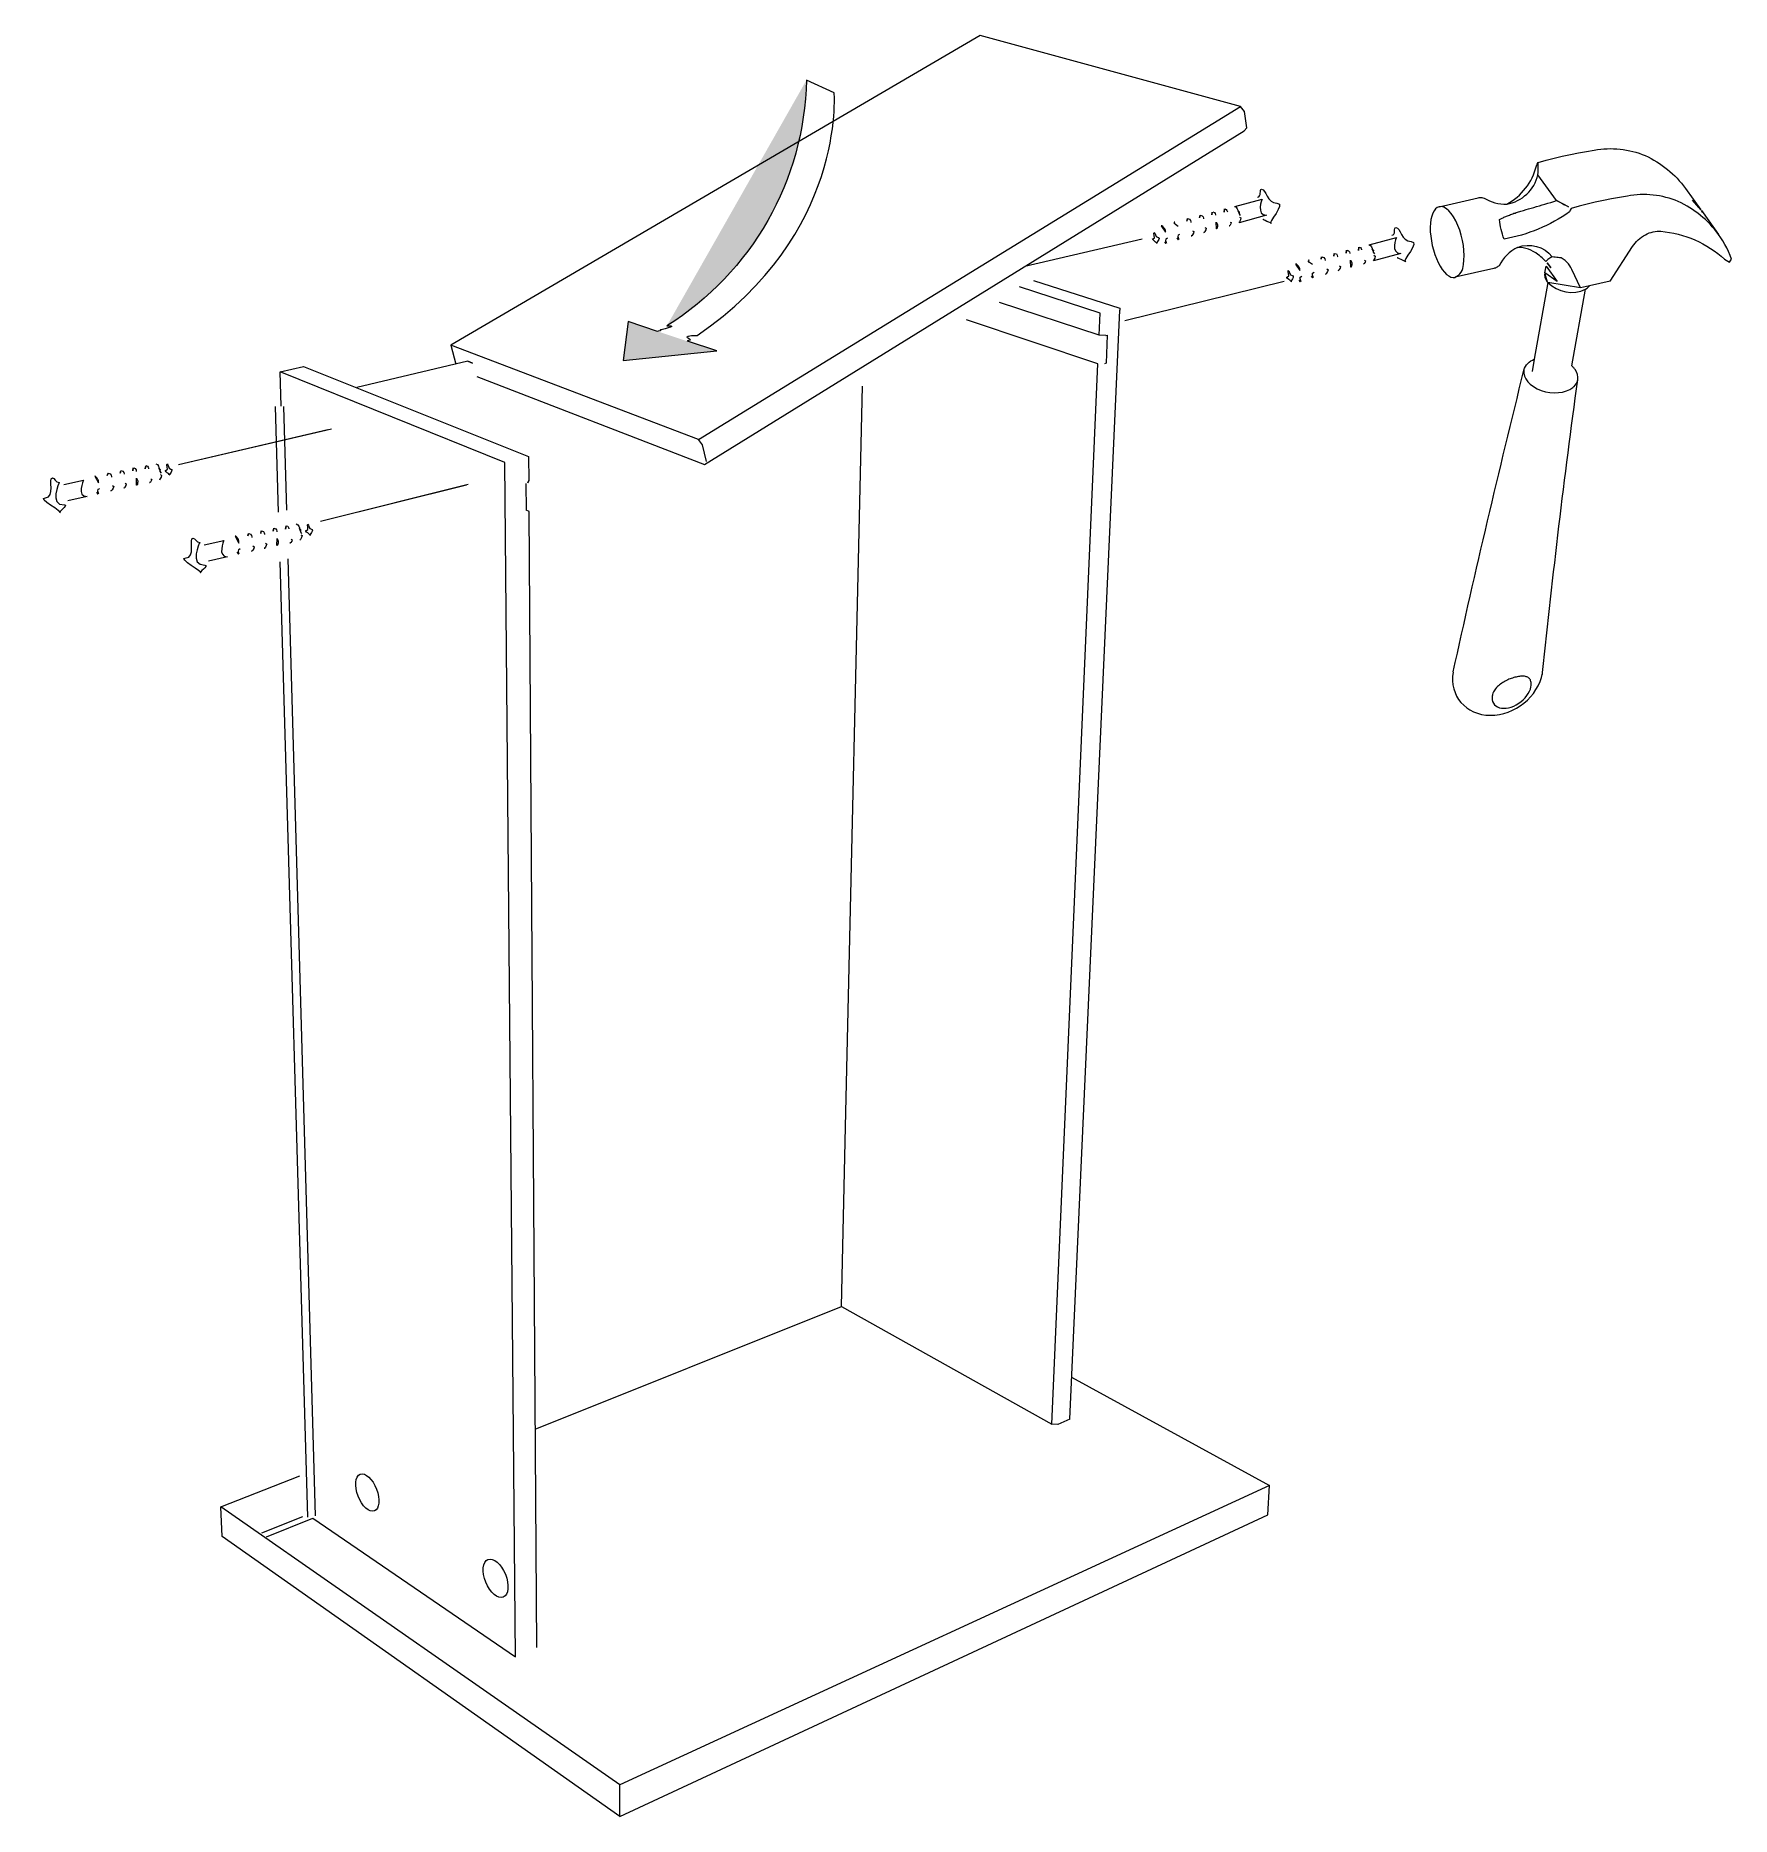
# Model space of a CAD drawing. Header units: metres. Extents: x -30.9 to 24.7, y -10.3 to 6.8.
# Drawn here: x 5.144 to 6.844, y -7.482 to -5.697 of the extents above; entities that cross this region are included whole.
import ezdxf

# ---------------------------------------------------------------- set-up
doc = ezdxf.new("R2010")
doc.units = ezdxf.units.M
doc.header["$MEASUREMENT"] = 0
doc.layers.add('PDF_Working_Num_Penna__255_Num_Penna__255', color=255, linetype='Continuous', lineweight=18)
doc.layers.add('PDF_Working_Num_Penna__7_Num_Penna__7', color=7, linetype='Continuous', lineweight=18)

msp = doc.modelspace()

# ---------------------------------------------------------------- hatches: boundary and pattern name
at = {"layer": 'PDF_Working_Num_Penna__7_Num_Penna__7', "linetype": 'Continuous', "lineweight": 18}
for points in [[(5.7769, -5.988, 0.252245), (5.9168, -5.7418)], [(5.7769, -5.988, 0.252245), (5.9168, -5.7418)], [(5.7379, -5.9838), (5.7331, -6.0229), (5.8268, -6.0132)], [(5.7379, -5.9838), (5.7331, -6.0229), (5.8268, -6.0132)]]:
    msp.add_hatch(color=7, dxfattribs=at).paths.add_polyline_path(points)

# ---------------------------------------------------------------- linework, layer by layer
at = {"layer": 'PDF_Working_Num_Penna__255_Num_Penna__255', "color": 255, "linetype": 'Continuous', "lineweight": 18, "flags": 128}
msp.add_lwpolyline([(5.9446, -5.7546), (5.9168, -5.7418, -0.252245), (5.7769, -5.988)], format="xyb", dxfattribs=at)
for points in [[(5.7675, -5.9936), (5.7379, -5.9838), (5.7331, -6.0229), (5.8268, -6.0132), (5.7976, -6.0035)], [(5.437, -6.0924), (5.2873, -6.1275)], [(5.5762, -6.1476), (5.4297, -6.1841)]]:
    msp.add_lwpolyline(points, dxfattribs=at)
at = {"layer": 'PDF_Working_Num_Penna__255_Num_Penna__255', "color": 255, "linetype": 'Continuous', "lineweight": 18}
for points in [[(5.8071, -5.9977), (5.956, -5.8966), (5.9446, -5.7546), (5.9446, -5.7546)], [(5.8071, -5.9977), (5.956, -5.8966), (5.9446, -5.7546), (5.9446, -5.7546)], [(5.7701, -5.9924), (5.7724, -5.9924), (5.7675, -5.9936), (5.7675, -5.9936)], [(5.7701, -5.9924), (5.7724, -5.9924), (5.7675, -5.9936), (5.7675, -5.9936)], [(5.7769, -5.988), (5.7915, -5.988), (5.7681, -5.9924), (5.7701, -5.9924)], [(5.7769, -5.988), (5.7915, -5.988), (5.7681, -5.9924), (5.7701, -5.9924)], [(5.8004, -6.0022), (5.8027, -6.0022), (5.7881, -5.9977), (5.8071, -5.9977)], [(5.8004, -6.0022), (5.8027, -6.0022), (5.7881, -5.9977), (5.8071, -5.9977)], [(5.7976, -6.0035), (5.7976, -6.0035), (5.7978, -6.0022), (5.8004, -6.0022)], [(5.7976, -6.0035), (5.7976, -6.0035), (5.7978, -6.0022), (5.8004, -6.0022)]]:
    msp.add_open_spline(points, degree=3, dxfattribs=at)
at = {"layer": 'PDF_Working_Num_Penna__7_Num_Penna__7', "color": 7, "linetype": 'Continuous', "lineweight": 18, "flags": 128}
for points in [[(6.091, -5.6972), (5.5604, -6.0073), (5.5655, -6.0264)], [(5.5864, -6.0389), (5.8145, -6.127), (6.3556, -5.7927), (6.3582, -5.7896), (6.3557, -5.7732), (6.3517, -5.7682), (6.091, -5.6972)], [(5.8085, -6.1018), (6.3517, -5.7682)], [(6.3462, -5.8686), (6.3734, -5.8611)], [(6.3779, -5.8772), (6.3506, -5.8847)], [(6.8154, -5.8749), (6.8309, -5.8964)], [(6.2531, -5.9011), (6.1357, -5.9286)], [(6.4807, -5.9069), (6.508, -5.8994)], [(6.5124, -5.9155), (6.4852, -5.923)], [(6.1443, -5.9426), (6.2308, -5.9703), (6.2308, -5.9722)], [(6.2167, -5.9977), (6.2102, -5.9973), (6.2111, -5.9753), (6.1302, -5.9491)], [(6.3954, -5.9435), (6.2359, -5.9832)], [(6.6593, -5.9438), (6.6596, -5.9442), (6.6599, -5.9445), (6.6462, -6.0216)], [(6.7223, -5.9434), (6.7015, -5.9481)], [(6.2102, -5.9973), (6.1104, -5.9646)], [(6.1806, -7.0838), (6.2308, -5.9722)], [(5.7675, -5.9936), (5.7379, -5.9838), (5.7331, -6.0229), (5.8268, -6.0132), (5.7976, -6.0035)], [(5.9519, -6.9709), (6.1628, -7.0887), (6.2089, -6.026), (6.0773, -5.9822)], [(5.8127, -6.1072), (5.8085, -6.1018), (5.5604, -6.0073)], [(6.2167, -5.9977), (6.2183, -5.9974), (6.217, -6.0255), (6.2154, -6.026)], [(5.3892, -6.0341), (5.4125, -6.0288)], [(5.4125, -6.0288), (5.6383, -6.1191), (5.6385, -6.1429)], [(5.5775, -6.0236), (5.466, -6.0497)], [(5.422, -7.183), (5.6251, -7.3219), (5.6145, -6.1251), (5.3892, -6.0341)], [(5.3902, -6.0687), (5.3892, -6.0342)], [(5.956, -6.7908), (5.9729, -6.0486)], [(5.3843, -6.0689), (5.3873, -6.1747)], [(5.396, -6.1727), (5.393, -6.069)], [(5.4408, -6.0915), (5.2873, -6.1275)], [(5.8167, -6.124), (5.8127, -6.1072)], [(5.1723, -6.1472), (5.1921, -6.1428)], [(5.5778, -6.1472), (5.4297, -6.1841)], [(5.6356, -6.146), (5.6358, -6.1728)], [(5.1958, -6.1592), (5.1765, -6.1635)], [(5.6464, -7.3126), (5.6387, -6.174), (5.6358, -6.1728)], [(5.3131, -6.2075), (5.3329, -6.2032)], [(5.3366, -6.2196), (5.3173, -6.2238)], [(5.3888, -6.2246), (5.4166, -7.1819)], [(5.4248, -7.1805), (5.3974, -6.2217)], [(6.6428, -6.3497), (6.643, -6.3486), (6.6431, -6.3475), (6.6431, -6.3464), (6.643, -6.3455), (6.6429, -6.3445), (6.6426, -6.3437), (6.6423, -6.3429), (6.6419, -6.3422), (6.6414, -6.3416), (6.6409, -6.3411), (6.6403, -6.3407), (6.6397, -6.3403), (6.6389, -6.3399), (6.6381, -6.3397), (6.6373, -6.3395), (6.6363, -6.3393), (6.6354, -6.3392), (6.6345, -6.3392), (6.6335, -6.3392), (6.6325, -6.3393), (6.6314, -6.3394), (6.6303, -6.3395), (6.6292, -6.3397), (6.628, -6.34), (6.6268, -6.3403), (6.6256, -6.3406), (6.6244, -6.341), (6.6232, -6.3414), (6.622, -6.3419), (6.6208, -6.3423), (6.6196, -6.3429), (6.6184, -6.3434), (6.6172, -6.3441), (6.6159, -6.3448), (6.6147, -6.3455), (6.6136, -6.3463), (6.6124, -6.347), (6.6114, -6.3479), (6.6103, -6.3487), (6.6094, -6.3496), (6.6084, -6.3506), (6.6075, -6.3517), (6.6067, -6.3528), (6.6059, -6.3539), (6.6053, -6.355), (6.6048, -6.3562), (6.6044, -6.3574), (6.6042, -6.3586)], [(5.9519, -6.9709), (5.956, -6.7908)], [(5.6449, -7.0938), (5.9519, -6.9709)], [(6.1825, -7.0418), (6.381, -7.1503)], [(6.1806, -7.0838), (6.1686, -7.089), (6.1628, -7.0887)], [(5.3299, -7.1717), (5.409, -7.1406)], [(6.381, -7.1503), (5.7296, -7.4502)], [(5.7296, -7.4818), (6.3791, -7.1795), (6.381, -7.1503)], [(5.7296, -7.4818), (5.7296, -7.4503), (5.3299, -7.1717)], [(5.331, -7.2012), (5.3299, -7.1717)], [(5.4117, -7.1817), (5.3706, -7.1981)], [(5.3755, -7.2016), (5.422, -7.183)], [(5.7296, -7.4818), (5.331, -7.2012)]]:
    msp.add_lwpolyline(points, dxfattribs=at)
for points in [[(5.9446, -5.7546), (5.9168, -5.7418, -0.252245), (5.7769, -5.988)], [(6.7223, -5.9434), (6.7447, -5.9085), (6.7459, -5.9068), (6.7472, -5.9051), (6.7487, -5.9035), (6.7503, -5.902), (6.752, -5.9005), (6.7538, -5.8992), (6.7556, -5.898), (6.7576, -5.8969), (6.7595, -5.8959), (6.7615, -5.895), (6.7635, -5.8944), (6.7655, -5.8938), (6.7675, -5.8934), (6.7694, -5.8933), (6.7713, -5.8932), (6.773, -5.8933, -0.164759), (6.837, -5.9213), (6.8418, -5.9241), (6.8438, -5.9212), (6.8424, -5.9174), (6.8408, -5.9137), (6.8391, -5.91), (6.8372, -5.9065), (6.8353, -5.903), (6.8331, -5.8997), (6.8309, -5.8964, 0.127735), (6.7905, -5.8634, 0.14589), (6.7395, -5.858), (6.7315, -5.8593), (6.7235, -5.8608), (6.7155, -5.8624), (6.7074, -5.8642), (6.6993, -5.8661), (6.6912, -5.8682), (6.6831, -5.8704), (6.6823, -5.8721), (6.6815, -5.8738, -0.110797), (6.616, -5.9011, -0.074103), (6.6115, -5.8815), (6.6128, -5.8808), (6.6134, -5.8804), (6.6142, -5.8801), (6.615, -5.8797), (6.6158, -5.8793), (6.6167, -5.8789), (6.6176, -5.8785), (6.6185, -5.8781), (6.6194, -5.8777), (6.6204, -5.8774), (6.6215, -5.877), (6.6225, -5.8766), (6.6236, -5.8762), (6.6248, -5.8758), (6.6259, -5.8753), (6.627, -5.875), (6.6282, -5.8746), (6.6293, -5.8742), (6.6305, -5.8739), (6.6317, -5.8735), (6.6329, -5.8731), (6.6342, -5.8727), (6.6354, -5.8723), (6.638, -5.8716), (6.6405, -5.8708), (6.6431, -5.8701), (6.6457, -5.8693), (6.6485, -5.8686), (6.6513, -5.8678), (6.6541, -5.8669), (6.6569, -5.8662), (6.6599, -5.8652), (6.6628, -5.8643), (6.6657, -5.8634), (6.6685, -5.8624), (6.6499, -5.8366), (6.65, -5.8344), (6.6501, -5.8323), (6.6501, -5.8305), (6.6501, -5.8286), (6.6501, -5.8265), (6.65, -5.8243), (6.6581, -5.8221), (6.6662, -5.8201), (6.6743, -5.8181), (6.6824, -5.8164), (6.6904, -5.8148), (6.6984, -5.8133), (6.7063, -5.812, -0.146523), (6.7574, -5.8174, -0.128553), (6.7978, -5.8503), (6.8132, -5.8718)], [(6.6186, -5.8661, 0.210748), (6.6484, -5.8278), (6.6492, -5.826), (6.65, -5.8243)], [(6.5509, -5.8687), (6.5901, -5.8598), (6.591, -5.8596), (6.5918, -5.8596), (6.5927, -5.8596), (6.5937, -5.8596), (6.5947, -5.8598), (6.596, -5.86, 0.155017), (6.6186, -5.8661, 0.301367), (6.6499, -5.8366)], [(6.6295, -5.9094, 0.15772), (6.6109, -5.9278), (6.6098, -5.9286), (6.6089, -5.9292), (6.6081, -5.9297), (6.6073, -5.9301), (6.6065, -5.9304), (6.6057, -5.9306), (6.567, -5.9394, 0.281093), (6.5752, -5.9267)], [(6.6926, -5.9501), (6.684, -5.9317), (6.683, -5.9297), (6.6818, -5.9278), (6.6804, -5.926), (6.6788, -5.9243), (6.6771, -5.9227), (6.6753, -5.9213), (6.6733, -5.92), (6.6716, -5.9198), (6.6701, -5.9196), (6.6687, -5.9194), (6.6673, -5.9193), (6.6658, -5.9191), (6.6642, -5.9188), (6.6629, -5.9195), (6.6618, -5.9203), (6.6608, -5.9209), (6.6599, -5.9217), (6.6589, -5.9225), (6.6579, -5.9236), (6.6565, -5.9222), (6.6553, -5.9209), (6.6541, -5.9198), (6.6528, -5.9188), (6.6515, -5.9177), (6.6499, -5.9165, 0.160808), (6.6295, -5.9094, -0.328559), (6.6642, -5.9188)], [(6.6849, -6.0499), (6.6856, -6.0493), (6.6862, -6.0487), (6.6873, -6.0475), (6.6882, -6.0462), (6.6889, -6.045), (6.6894, -6.0436), (6.6896, -6.0428), (6.6898, -6.0421, 0.213411), (6.6871, -6.0318), (6.6866, -6.0311), (6.6861, -6.0305), (6.6856, -6.03), (6.6851, -6.0294), (6.6846, -6.0289), (6.6839, -6.0283), (6.6977, -5.9513)], [(6.5649, -6.3349, -0.006454), (6.6359, -6.0325, -0.260768), (6.6462, -6.0216), (6.644, -6.0339)], [(6.654, -6.3377), (6.6542, -6.3373), (6.6543, -6.337), (6.6544, -6.3367), (6.6544, -6.3363), (6.6545, -6.336), (6.6546, -6.3356, -0.008201), (6.6898, -6.0421)]]:
    msp.add_lwpolyline(points, format="xyb", dxfattribs=at)
for points in [[(6.3353, -5.8741), (6.3358, -5.8709)], [(6.6685, -5.8624), (6.6712, -5.8638), (6.6737, -5.8651), (6.676, -5.8663), (6.6781, -5.8675), (6.6805, -5.8689)], [(6.8048, -5.8621), (6.8081, -5.8656), (6.8112, -5.8693)], [(6.8132, -5.8718), (6.8113, -5.8692), (6.8092, -5.8668), (6.8071, -5.8644)], [(6.2859, -5.884), (6.2853, -5.8841)], [(6.2979, -5.883), (6.2985, -5.8805)], [(6.3107, -5.8799), (6.3112, -5.8772)], [(6.3232, -5.8769), (6.3235, -5.874)], [(6.3409, -5.8877), (6.3404, -5.8878)], [(6.3493, -5.8729), (6.3505, -5.8739), (6.3503, -5.8759), (6.3515, -5.8776)], [(6.8154, -5.8749), (6.8148, -5.874), (6.8142, -5.8732), (6.8137, -5.8725)], [(6.276, -5.9039), (6.2774, -5.9057)], [(6.2883, -5.9), (6.2898, -5.9018)], [(6.303, -5.8978), (6.3024, -5.8979)], [(6.3156, -5.8941), (6.315, -5.8944)], [(6.4205, -5.9223), (6.4199, -5.9224)], [(6.4325, -5.9213), (6.4331, -5.9188)], [(6.4453, -5.9182), (6.4457, -5.9155)], [(6.4577, -5.9152), (6.4581, -5.9123)], [(6.4699, -5.9124), (6.4704, -5.9092)], [(6.4839, -5.9112), (6.485, -5.9122), (6.4849, -5.9142), (6.4861, -5.9159)], [(6.4106, -5.9422), (6.4119, -5.944)], [(6.4229, -5.9383), (6.4244, -5.9401)], [(6.4375, -5.9361), (6.437, -5.9362)], [(6.4502, -5.9324), (6.4496, -5.9327)], [(6.4754, -5.926), (6.475, -5.9261)], [(6.6593, -5.9438), (6.6585, -5.9425), (6.6579, -5.9412), (6.6573, -5.94), (6.657, -5.9387), (6.6568, -5.9374), (6.6568, -5.9361)], [(6.6569, -5.9348), (6.6581, -5.9284), (6.669, -5.9436)], [(6.6627, -5.93), (6.6618, -5.9282), (6.6606, -5.9265), (6.6593, -5.925)], [(5.5775, -6.0236), (5.582, -6.0253)], [(5.216, -6.1382), (5.2168, -6.1358)], [(5.229, -6.1358), (5.2296, -6.1332)], [(5.2415, -6.1335), (5.2421, -6.1305)], [(5.2539, -6.1313), (5.2545, -6.1282)], [(5.2679, -6.1309), (5.269, -6.1319), (5.2687, -6.134), (5.2699, -6.1357)], [(5.2055, -6.1547), (5.2069, -6.1566)], [(5.2203, -6.1532), (5.2197, -6.1534)], [(5.2331, -6.1503), (5.2325, -6.1505)], [(5.2587, -6.1452), (5.2582, -6.1452)], [(5.6385, -6.1429), (5.6376, -6.1454)], [(5.3823, -6.1938), (5.3829, -6.1909)], [(5.3947, -6.1917), (5.3953, -6.1885)], [(5.4087, -6.1913), (5.4098, -6.1923), (5.4095, -6.1943), (5.4107, -6.196)], [(5.3569, -6.1986), (5.3576, -6.1961)], [(5.3698, -6.1962), (5.3704, -6.1935)], [(5.3995, -6.2056), (5.399, -6.2056)], [(5.3463, -6.215), (5.3477, -6.2169)], [(5.3611, -6.2136), (5.3605, -6.2137)], [(5.3739, -6.2107), (5.3733, -6.2108)]]:
    msp.add_lwpolyline(points, close=True, dxfattribs=at)
for points in [[(6.2766, -5.8943), (6.2765, -5.8922, 0.126825), (6.273, -5.8877), (6.2724, -5.8878)], [(6.3274, -5.884), (6.3287, -5.8864, -0.096015), (6.3282, -5.8908), (6.3276, -5.8909)], [(6.462, -5.9223), (6.4633, -5.9247, -0.096278), (6.4627, -5.9291), (6.4622, -5.9292)], [(6.4111, -5.9326), (6.4111, -5.9305, 0.126825), (6.4076, -5.926), (6.407, -5.9261)], [(6.6599, -5.9445, 0.323748), (6.6977, -5.9513), (6.6991, -5.9503), (6.7004, -5.9492), (6.7015, -5.9481), (6.6926, -5.9501)], [(5.2072, -6.1454), (5.2072, -6.1432, 0.134639), (5.204, -6.1386), (5.2034, -6.1387)], [(5.2454, -6.1408), (5.2466, -6.1433, -0.102718), (5.2458, -6.1476), (5.2452, -6.1477)], [(5.348, -6.2057), (5.348, -6.2036, 0.134639), (5.3448, -6.199), (5.3442, -6.199)], [(5.3862, -6.2012), (5.3874, -6.2037, -0.102718), (5.3866, -6.208), (5.386, -6.2081)]]:
    msp.add_lwpolyline(points, format="xyb", close=True, dxfattribs=at)
at = {"layer": 'PDF_Working_Num_Penna__7_Num_Penna__7', "color": 7, "linetype": 'Continuous', "lineweight": 18}
for centre, major_axis, ratio, start_param, end_param in [((6.5589, -5.9041), (-0.008, 0.0354), 0.421929, 6.281892, 9.425888), ((6.5589, -5.9041), (-0.008, 0.0354), 0.422965, 3.92918, 6.282836), ((6.6628, -6.0373), (-0.0269, 0.0048), 0.639267, 6.28317, 8.917697), ((6.6098, -6.3352), (0.0389, 0.028), 0.8434, 2.435773, 5.557742), ((6.6235, -6.3542), (0.0178, 0.0128), 0.63958, 2.55791, 5.700232)]:
    msp.add_ellipse(centre, major_axis=major_axis, ratio=ratio, start_param=start_param, end_param=end_param, dxfattribs=at)
for centre, major_axis, ratio in [((5.4766, -7.1573), (-0.0071, 0.0184), 0.502894), ((5.6052, -7.2432), (-0.0077, 0.0189), 0.516519)]:
    msp.add_ellipse(centre, major_axis=major_axis, ratio=ratio, dxfattribs=at)
for points in [[(5.8071, -5.9977), (5.956, -5.8966), (5.9446, -5.7546), (5.9446, -5.7546)], [(5.8071, -5.9977), (5.956, -5.8966), (5.9446, -5.7546), (5.9446, -5.7546)], [(6.3689, -5.859), (6.3731, -5.859), (6.3705, -5.8511), (6.3729, -5.8511)], [(6.3729, -5.8511), (6.3772, -5.8511), (6.3785, -5.8652), (6.3883, -5.8652)], [(6.3361, -5.8709), (6.3385, -5.8709), (6.3386, -5.8737), (6.3386, -5.8737)], [(6.3458, -5.8684), (6.3486, -5.8684), (6.3493, -5.8729), (6.3493, -5.8729)], [(6.3734, -5.8611), (6.3734, -5.8611), (6.367, -5.8772), (6.3779, -5.8772)], [(6.3883, -5.8652), (6.3982, -5.8652), (6.3781, -5.8855), (6.3824, -5.8855)], [(6.2894, -5.8884), (6.2894, -5.8884), (6.2827, -5.884), (6.2859, -5.884)], [(6.2988, -5.8805), (6.302, -5.8805), (6.3021, -5.8844), (6.3021, -5.8844)], [(6.3116, -5.8772), (6.3146, -5.8772), (6.3146, -5.8807), (6.3146, -5.8807)], [(6.3241, -5.8739), (6.3267, -5.8739), (6.3267, -5.8773), (6.3267, -5.8773)], [(6.3415, -5.884), (6.3442, -5.884), (6.3409, -5.8877), (6.3409, -5.8877)], [(6.3509, -5.879), (6.3543, -5.879), (6.3502, -5.8846), (6.3502, -5.8846)], [(6.3824, -5.8855), (6.3847, -5.8855), (6.3714, -5.8813), (6.3753, -5.8813)], [(6.2682, -5.9056), (6.2696, -5.9056), (6.2611, -5.9007), (6.2643, -5.9007)], [(6.2643, -5.9007), (6.2675, -5.9007), (6.2637, -5.8944), (6.2652, -5.8944)], [(6.2652, -5.8944), (6.2666, -5.8944), (6.2659, -5.8994), (6.2692, -5.8994)], [(6.2692, -5.8994), (6.2723, -5.8994), (6.2668, -5.9056), (6.2682, -5.9056)], [(6.2779, -5.9056), (6.2779, -5.9056), (6.2753, -5.9), (6.2787, -5.9)], [(6.2903, -5.9016), (6.2903, -5.9016), (6.2877, -5.8961), (6.2911, -5.8961)], [(6.3036, -5.8927), (6.307, -5.8927), (6.303, -5.8978), (6.303, -5.8978)], [(6.3161, -5.8895), (6.319, -5.8895), (6.3156, -5.8941), (6.3156, -5.8941)], [(6.4804, -5.9067), (6.4832, -5.9067), (6.4839, -5.9112), (6.4839, -5.9112)], [(6.508, -5.8994), (6.508, -5.8994), (6.5016, -5.9155), (6.5124, -5.9155)], [(6.5035, -5.8973), (6.5077, -5.8973), (6.5051, -5.8894), (6.5075, -5.8894)], [(6.5075, -5.8894), (6.5118, -5.8894), (6.513, -5.9035), (6.5229, -5.9035)], [(6.5229, -5.9035), (6.5327, -5.9035), (6.5127, -5.9238), (6.517, -5.9238)], [(6.4239, -5.9267), (6.4239, -5.9267), (6.4173, -5.9223), (6.4205, -5.9223)], [(6.4334, -5.9188), (6.4365, -5.9188), (6.4366, -5.9227), (6.4366, -5.9227)], [(6.4461, -5.9155), (6.4492, -5.9155), (6.4492, -5.919), (6.4492, -5.919)], [(6.4586, -5.9122), (6.4612, -5.9122), (6.4613, -5.9156), (6.4613, -5.9156)], [(6.4707, -5.9092), (6.473, -5.9092), (6.4732, -5.912), (6.4732, -5.912)], [(6.476, -5.9223), (6.4787, -5.9223), (6.4754, -5.926), (6.4754, -5.926)], [(6.4855, -5.9173), (6.4888, -5.9173), (6.4848, -5.9229), (6.4848, -5.9229)], [(6.517, -5.9238), (6.5192, -5.9238), (6.506, -5.9196), (6.5099, -5.9196)], [(6.4028, -5.9439), (6.4042, -5.9439), (6.3956, -5.939), (6.3989, -5.939)], [(6.3989, -5.939), (6.4021, -5.939), (6.3983, -5.9327), (6.3997, -5.9327)], [(6.3997, -5.9327), (6.4011, -5.9327), (6.4005, -5.9377), (6.4037, -5.9377)], [(6.4037, -5.9377), (6.4069, -5.9377), (6.4014, -5.9439), (6.4028, -5.9439)], [(6.4125, -5.9439), (6.4125, -5.9439), (6.4098, -5.9383), (6.4132, -5.9383)], [(6.4249, -5.9399), (6.4249, -5.9399), (6.4223, -5.9344), (6.4256, -5.9344)], [(6.4382, -5.931), (6.4415, -5.931), (6.4375, -5.9361), (6.4375, -5.9361)], [(6.4507, -5.9278), (6.4536, -5.9278), (6.4502, -5.9324), (6.4502, -5.9324)], [(5.7701, -5.9924), (5.7724, -5.9924), (5.7675, -5.9936), (5.7675, -5.9936)], [(5.7701, -5.9924), (5.7724, -5.9924), (5.7675, -5.9936), (5.7675, -5.9936)], [(5.7769, -5.988), (5.7915, -5.988), (5.7681, -5.9924), (5.7701, -5.9924)], [(5.7769, -5.988), (5.7915, -5.988), (5.7681, -5.9924), (5.7701, -5.9924)], [(5.8004, -6.0022), (5.8027, -6.0022), (5.7881, -5.9977), (5.8071, -5.9977)], [(5.8004, -6.0022), (5.8027, -6.0022), (5.7881, -5.9977), (5.8071, -5.9977)], [(5.7976, -6.0035), (5.7976, -6.0035), (5.7978, -6.0022), (5.8004, -6.0022)], [(5.7976, -6.0035), (5.7976, -6.0035), (5.7978, -6.0022), (5.8004, -6.0022)], [(5.2171, -6.1357), (5.2202, -6.1357), (5.2201, -6.1398), (5.2201, -6.1398)], [(5.2299, -6.1331), (5.2331, -6.1331), (5.2328, -6.1368), (5.2328, -6.1368)], [(5.2426, -6.1305), (5.2452, -6.1305), (5.2451, -6.134), (5.2451, -6.134)], [(5.2548, -6.1281), (5.2572, -6.1281), (5.2572, -6.1312), (5.2572, -6.1312)], [(5.2646, -6.1262), (5.2675, -6.1262), (5.2679, -6.1309), (5.2679, -6.1309)], [(5.2692, -6.137), (5.2725, -6.137), (5.2682, -6.1426), (5.2682, -6.1426)], [(5.2786, -6.1378), (5.28, -6.1378), (5.2717, -6.1327), (5.2749, -6.1327)], [(5.2749, -6.1327), (5.2781, -6.1327), (5.2747, -6.1264), (5.2761, -6.1264)], [(5.2761, -6.1264), (5.2775, -6.1264), (5.2766, -6.1316), (5.2798, -6.1316)], [(5.2798, -6.1316), (5.283, -6.1316), (5.2772, -6.1378), (5.2786, -6.1378)], [(5.1541, -6.1603), (5.1639, -6.1603), (5.1567, -6.1404), (5.161, -6.1404)], [(5.1679, -6.145), (5.1679, -6.145), (5.1569, -6.1676), (5.1731, -6.1676)], [(5.161, -6.1404), (5.1633, -6.1404), (5.164, -6.145), (5.1679, -6.145)], [(5.1921, -6.1428), (5.1921, -6.1428), (5.1849, -6.1592), (5.1958, -6.1592)], [(5.2074, -6.1565), (5.2074, -6.1565), (5.2051, -6.1509), (5.2085, -6.1509)], [(5.2212, -6.1482), (5.2246, -6.1482), (5.2203, -6.1532), (5.2203, -6.1532)], [(5.2339, -6.1457), (5.2368, -6.1457), (5.2331, -6.1503), (5.2331, -6.1503)], [(5.2595, -6.1415), (5.2622, -6.1415), (5.2587, -6.1452), (5.2587, -6.1452)], [(5.1686, -6.1753), (5.1729, -6.1753), (5.1442, -6.1603), (5.1541, -6.1603)], [(5.1731, -6.1676), (5.1773, -6.1676), (5.1663, -6.1753), (5.1686, -6.1753)], [(5.3834, -6.1909), (5.386, -6.1909), (5.3859, -6.1944), (5.3859, -6.1944)], [(5.3956, -6.1885), (5.398, -6.1885), (5.398, -6.1915), (5.398, -6.1915)], [(5.4054, -6.1866), (5.4083, -6.1866), (5.4087, -6.1913), (5.4087, -6.1913)], [(5.4157, -6.1931), (5.4189, -6.1931), (5.4155, -6.1868), (5.4169, -6.1868)], [(5.4169, -6.1868), (5.4183, -6.1868), (5.4174, -6.1919), (5.4206, -6.1919)], [(5.4206, -6.1919), (5.4238, -6.1919), (5.418, -6.1982), (5.4194, -6.1982)], [(5.2949, -6.2207), (5.3047, -6.2207), (5.2975, -6.2007), (5.3018, -6.2007)], [(5.3087, -6.2053), (5.3087, -6.2053), (5.2977, -6.228), (5.3139, -6.228)], [(5.3018, -6.2007), (5.3041, -6.2007), (5.3048, -6.2053), (5.3087, -6.2053)], [(5.3329, -6.2032), (5.3329, -6.2032), (5.3257, -6.2196), (5.3366, -6.2196)], [(5.3579, -6.1961), (5.361, -6.1961), (5.3609, -6.2002), (5.3609, -6.2002)], [(5.362, -6.2086), (5.3654, -6.2086), (5.3611, -6.2136), (5.3611, -6.2136)], [(5.3707, -6.1935), (5.3739, -6.1935), (5.3736, -6.1972), (5.3736, -6.1972)], [(5.3747, -6.206), (5.3776, -6.206), (5.3739, -6.2107), (5.3739, -6.2107)], [(5.4003, -6.2019), (5.403, -6.2019), (5.3995, -6.2056), (5.3995, -6.2056)], [(5.41, -6.1974), (5.4133, -6.1974), (5.409, -6.203), (5.409, -6.203)], [(5.4194, -6.1982), (5.4208, -6.1982), (5.4125, -6.1931), (5.4157, -6.1931)], [(5.3094, -6.2357), (5.3137, -6.2357), (5.285, -6.2207), (5.2949, -6.2207)], [(5.3139, -6.228), (5.3181, -6.228), (5.3071, -6.2357), (5.3094, -6.2357)], [(5.3482, -6.2168), (5.3482, -6.2168), (5.3459, -6.2113), (5.3493, -6.2113)]]:
    msp.add_open_spline(points, degree=3, dxfattribs=at)

doc.saveas('drawing.dxf')
